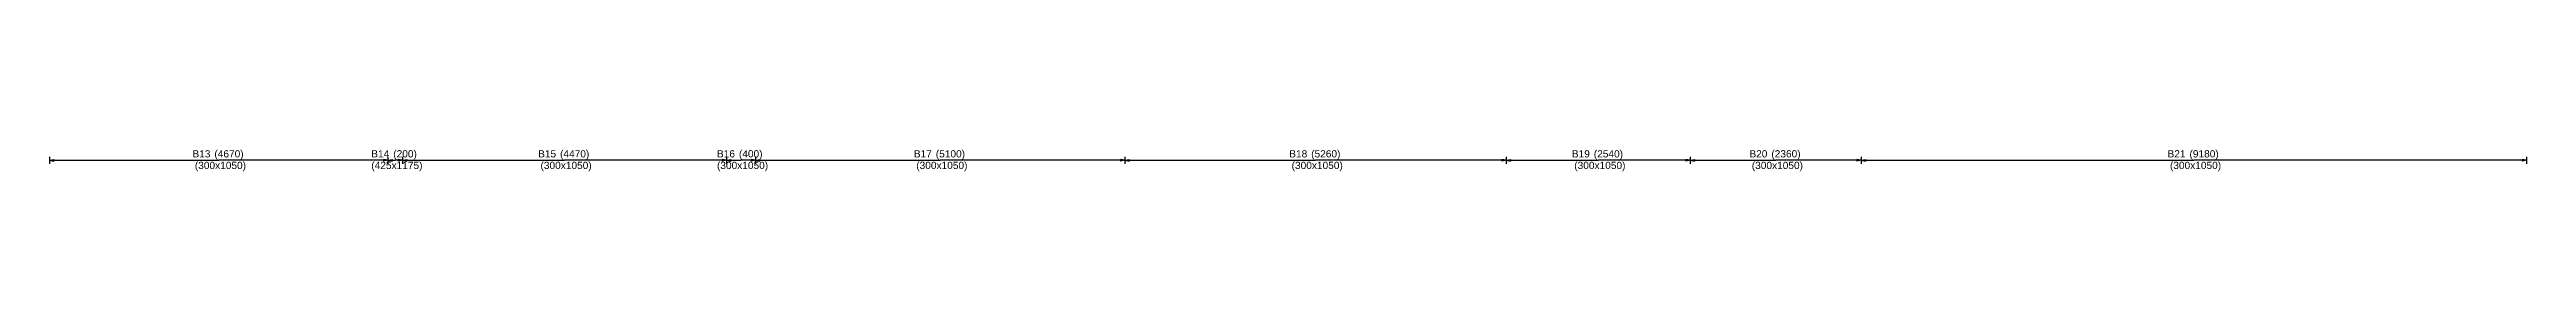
# Model space of a CAD drawing. Extents: x 0 to 98, y 3 to 248.
# Drawn here: x 1 to 35.18, y 123.25 to 123.55 of the extents above; entities that cross this region are included whole.
import ezdxf

# ---------------------------------------------------------------- set-up
doc = ezdxf.new("R2010")
doc.units = 0
for name, color, linetype in [('Beam_Dimensions_LS', 3, 'CONTINUOUS'), ('Beam_NameLS', 6, 'CONTINUOUS'), ('span_dim', 7, 'CONTINUOUS'), ('spanline', 7, 'CONTINUOUS')]:
    doc.layers.add(name, color=color, linetype=linetype)
doc.styles.add('STRUDS_Arial', font='ARIAL.TTF', dxfattribs={"height": 0.04})

msp = doc.modelspace()

# ---------------------------------------------------------------- texts
at = {"layer": 'Beam_Dimensions_LS', "style": 'STRUDS_Arial'}
for s, p in [('(300x1050)', (3.005, 123.283)), ('(425x1175)', (5.44, 123.283)), ('(300x1050)', (7.775, 123.283)), ('(300x1050)', (10.21, 123.283)), ('(300x1050)', (12.96, 123.283)), ('(300x1050)', (18.14, 123.283)), ('(300x1050)', (22.04, 123.283)), ('(300x1050)', (24.49, 123.283)), ('(300x1050)', (30.26, 123.283))]:
    msp.add_text(s, height=0.1, dxfattribs=at).set_placement(p)
at = {"layer": 'Beam_NameLS', "style": 'STRUDS_Arial'}
for s, p in [('B13', (2.972, 123.443)), ('B14', (5.44, 123.443)), ('B15', (7.742, 123.443)), ('B16', (10.21, 123.443)), ('B17', (12.927, 123.443)), ('B18', (18.107, 123.443)), ('B19', (22.007, 123.443)), ('B20', (24.457, 123.443)), ('B21', (30.227, 123.443))]:
    msp.add_text(s, height=0.1, dxfattribs=at).set_placement(p)
at = {"layer": 'span_dim', "style": 'STRUDS_Arial'}
for s, p in [(' (4670) ', (3.236, 123.443)), (' (200) ', (5.704, 123.443)), (' (4470) ', (8.006, 123.443)), (' (400) ', (10.474, 123.443)), (' (5100) ', (13.191, 123.443)), (' (5260) ', (18.371, 123.443)), (' (2540) ', (22.271, 123.443)), (' (2360) ', (24.721, 123.443)), (' (9180) ', (30.491, 123.443))]:
    msp.add_text(s, height=0.1, dxfattribs=at).set_placement(p)

# ---------------------------------------------------------------- linework, layer by layer
at = {"layer": 'spanline'}
for p, q in [((1, 123.453), (1, 123.353)), ((1, 123.403), (1.06, 123.413)), ((1, 123.403), (3.335, 123.403)), ((1, 123.403), (1.06, 123.393)), ((1.06, 123.413), (1.06, 123.393)), ((5.67, 123.403), (3.335, 123.403)), ((5.67, 123.403), (5.61, 123.413)), ((5.61, 123.413), (5.61, 123.393)), ((5.67, 123.403), (5.61, 123.393)), ((5.67, 123.453), (5.67, 123.353)), ((5.67, 123.453), (5.67, 123.353)), ((5.67, 123.403), (5.73, 123.413)), ((5.67, 123.403), (5.77, 123.403)), ((5.67, 123.403), (5.73, 123.393)), ((5.73, 123.413), (5.73, 123.393)), ((5.87, 123.403), (5.77, 123.403)), ((5.87, 123.403), (5.81, 123.413)), ((5.81, 123.413), (5.81, 123.393)), ((5.87, 123.403), (5.81, 123.393)), ((5.87, 123.453), (5.87, 123.353)), ((5.87, 123.453), (5.87, 123.353)), ((5.87, 123.403), (5.93, 123.413)), ((5.87, 123.403), (8.105, 123.403)), ((5.87, 123.403), (5.93, 123.393)), ((5.93, 123.413), (5.93, 123.393)), ((10.34, 123.403), (8.105, 123.403)), ((10.34, 123.403), (10.28, 123.413)), ((10.28, 123.413), (10.28, 123.393)), ((10.34, 123.403), (10.28, 123.393)), ((10.34, 123.453), (10.34, 123.353)), ((10.34, 123.453), (10.34, 123.353)), ((10.34, 123.403), (10.4, 123.413)), ((10.34, 123.403), (10.54, 123.403)), ((10.34, 123.403), (10.4, 123.393)), ((10.4, 123.413), (10.4, 123.393)), ((10.74, 123.403), (10.54, 123.403)), ((10.74, 123.403), (10.68, 123.413)), ((10.68, 123.413), (10.68, 123.393)), ((10.74, 123.403), (10.68, 123.393)), ((10.74, 123.453), (10.74, 123.353)), ((10.74, 123.453), (10.74, 123.353)), ((10.74, 123.403), (10.8, 123.413)), ((10.74, 123.403), (13.29, 123.403)), ((10.74, 123.403), (10.8, 123.393)), ((10.8, 123.413), (10.8, 123.393)), ((15.84, 123.403), (13.29, 123.403)), ((15.84, 123.403), (15.78, 123.413)), ((15.78, 123.413), (15.78, 123.393)), ((15.84, 123.403), (15.78, 123.393)), ((15.84, 123.453), (15.84, 123.353)), ((15.84, 123.453), (15.84, 123.353)), ((15.84, 123.403), (15.9, 123.413)), ((15.84, 123.403), (18.47, 123.403)), ((15.84, 123.403), (15.9, 123.393)), ((15.9, 123.413), (15.9, 123.393)), ((21.1, 123.403), (18.47, 123.403)), ((21.1, 123.403), (21.04, 123.413)), ((21.04, 123.413), (21.04, 123.393)), ((21.1, 123.403), (21.04, 123.393)), ((21.1, 123.453), (21.1, 123.353)), ((21.1, 123.453), (21.1, 123.353)), ((21.1, 123.403), (21.16, 123.413)), ((21.1, 123.403), (22.37, 123.403)), ((21.1, 123.403), (21.16, 123.393)), ((21.16, 123.413), (21.16, 123.393)), ((23.64, 123.403), (22.37, 123.403)), ((23.64, 123.403), (23.58, 123.413)), ((23.58, 123.413), (23.58, 123.393)), ((23.64, 123.403), (23.58, 123.393)), ((23.64, 123.453), (23.64, 123.353)), ((23.64, 123.453), (23.64, 123.353)), ((23.64, 123.403), (23.7, 123.413)), ((23.64, 123.403), (24.82, 123.403)), ((23.64, 123.403), (23.7, 123.393)), ((23.7, 123.413), (23.7, 123.393)), ((26, 123.403), (24.82, 123.403)), ((26, 123.403), (25.94, 123.413)), ((25.94, 123.413), (25.94, 123.393)), ((26, 123.403), (25.94, 123.393)), ((26, 123.453), (26, 123.353)), ((26, 123.453), (26, 123.353)), ((26, 123.403), (26.06, 123.413)), ((26, 123.403), (30.59, 123.403)), ((26, 123.403), (26.06, 123.393)), ((26.06, 123.413), (26.06, 123.393)), ((35.18, 123.403), (30.59, 123.403)), ((35.18, 123.403), (35.12, 123.413)), ((35.12, 123.413), (35.12, 123.393)), ((35.18, 123.403), (35.12, 123.393)), ((35.18, 123.453), (35.18, 123.353))]:
    msp.add_line(p, q, dxfattribs=at)
for points in [[(1, 123.403), (1.06, 123.413), (1, 123.403), (1.06, 123.393)], [(5.67, 123.403), (5.61, 123.413), (5.67, 123.403), (5.61, 123.393)], [(5.67, 123.403), (5.73, 123.413), (5.67, 123.403), (5.73, 123.393)], [(5.87, 123.403), (5.81, 123.413), (5.87, 123.403), (5.81, 123.393)], [(5.87, 123.403), (5.93, 123.413), (5.87, 123.403), (5.93, 123.393)], [(10.34, 123.403), (10.28, 123.413), (10.34, 123.403), (10.28, 123.393)], [(10.34, 123.403), (10.4, 123.413), (10.34, 123.403), (10.4, 123.393)], [(10.74, 123.403), (10.68, 123.413), (10.74, 123.403), (10.68, 123.393)], [(10.74, 123.403), (10.8, 123.413), (10.74, 123.403), (10.8, 123.393)], [(15.84, 123.403), (15.78, 123.413), (15.84, 123.403), (15.78, 123.393)], [(15.84, 123.403), (15.9, 123.413), (15.84, 123.403), (15.9, 123.393)], [(21.1, 123.403), (21.04, 123.413), (21.1, 123.403), (21.04, 123.393)], [(21.1, 123.403), (21.16, 123.413), (21.1, 123.403), (21.16, 123.393)], [(23.64, 123.403), (23.58, 123.413), (23.64, 123.403), (23.58, 123.393)], [(23.64, 123.403), (23.7, 123.413), (23.64, 123.403), (23.7, 123.393)], [(26, 123.403), (25.94, 123.413), (26, 123.403), (25.94, 123.393)], [(26, 123.403), (26.06, 123.413), (26, 123.403), (26.06, 123.393)], [(35.18, 123.403), (35.12, 123.413), (35.18, 123.403), (35.12, 123.393)]]:
    msp.add_solid(points, dxfattribs=at)

msp.set_redraw_order([(e.dxf.handle, doc.entitydb.next_handle()) for e in msp.query("TEXT MTEXT ATTDEF DIMENSION ARC_DIMENSION")])  # texts and dimensions are drawn at this point

doc.saveas('drawing.dxf')
